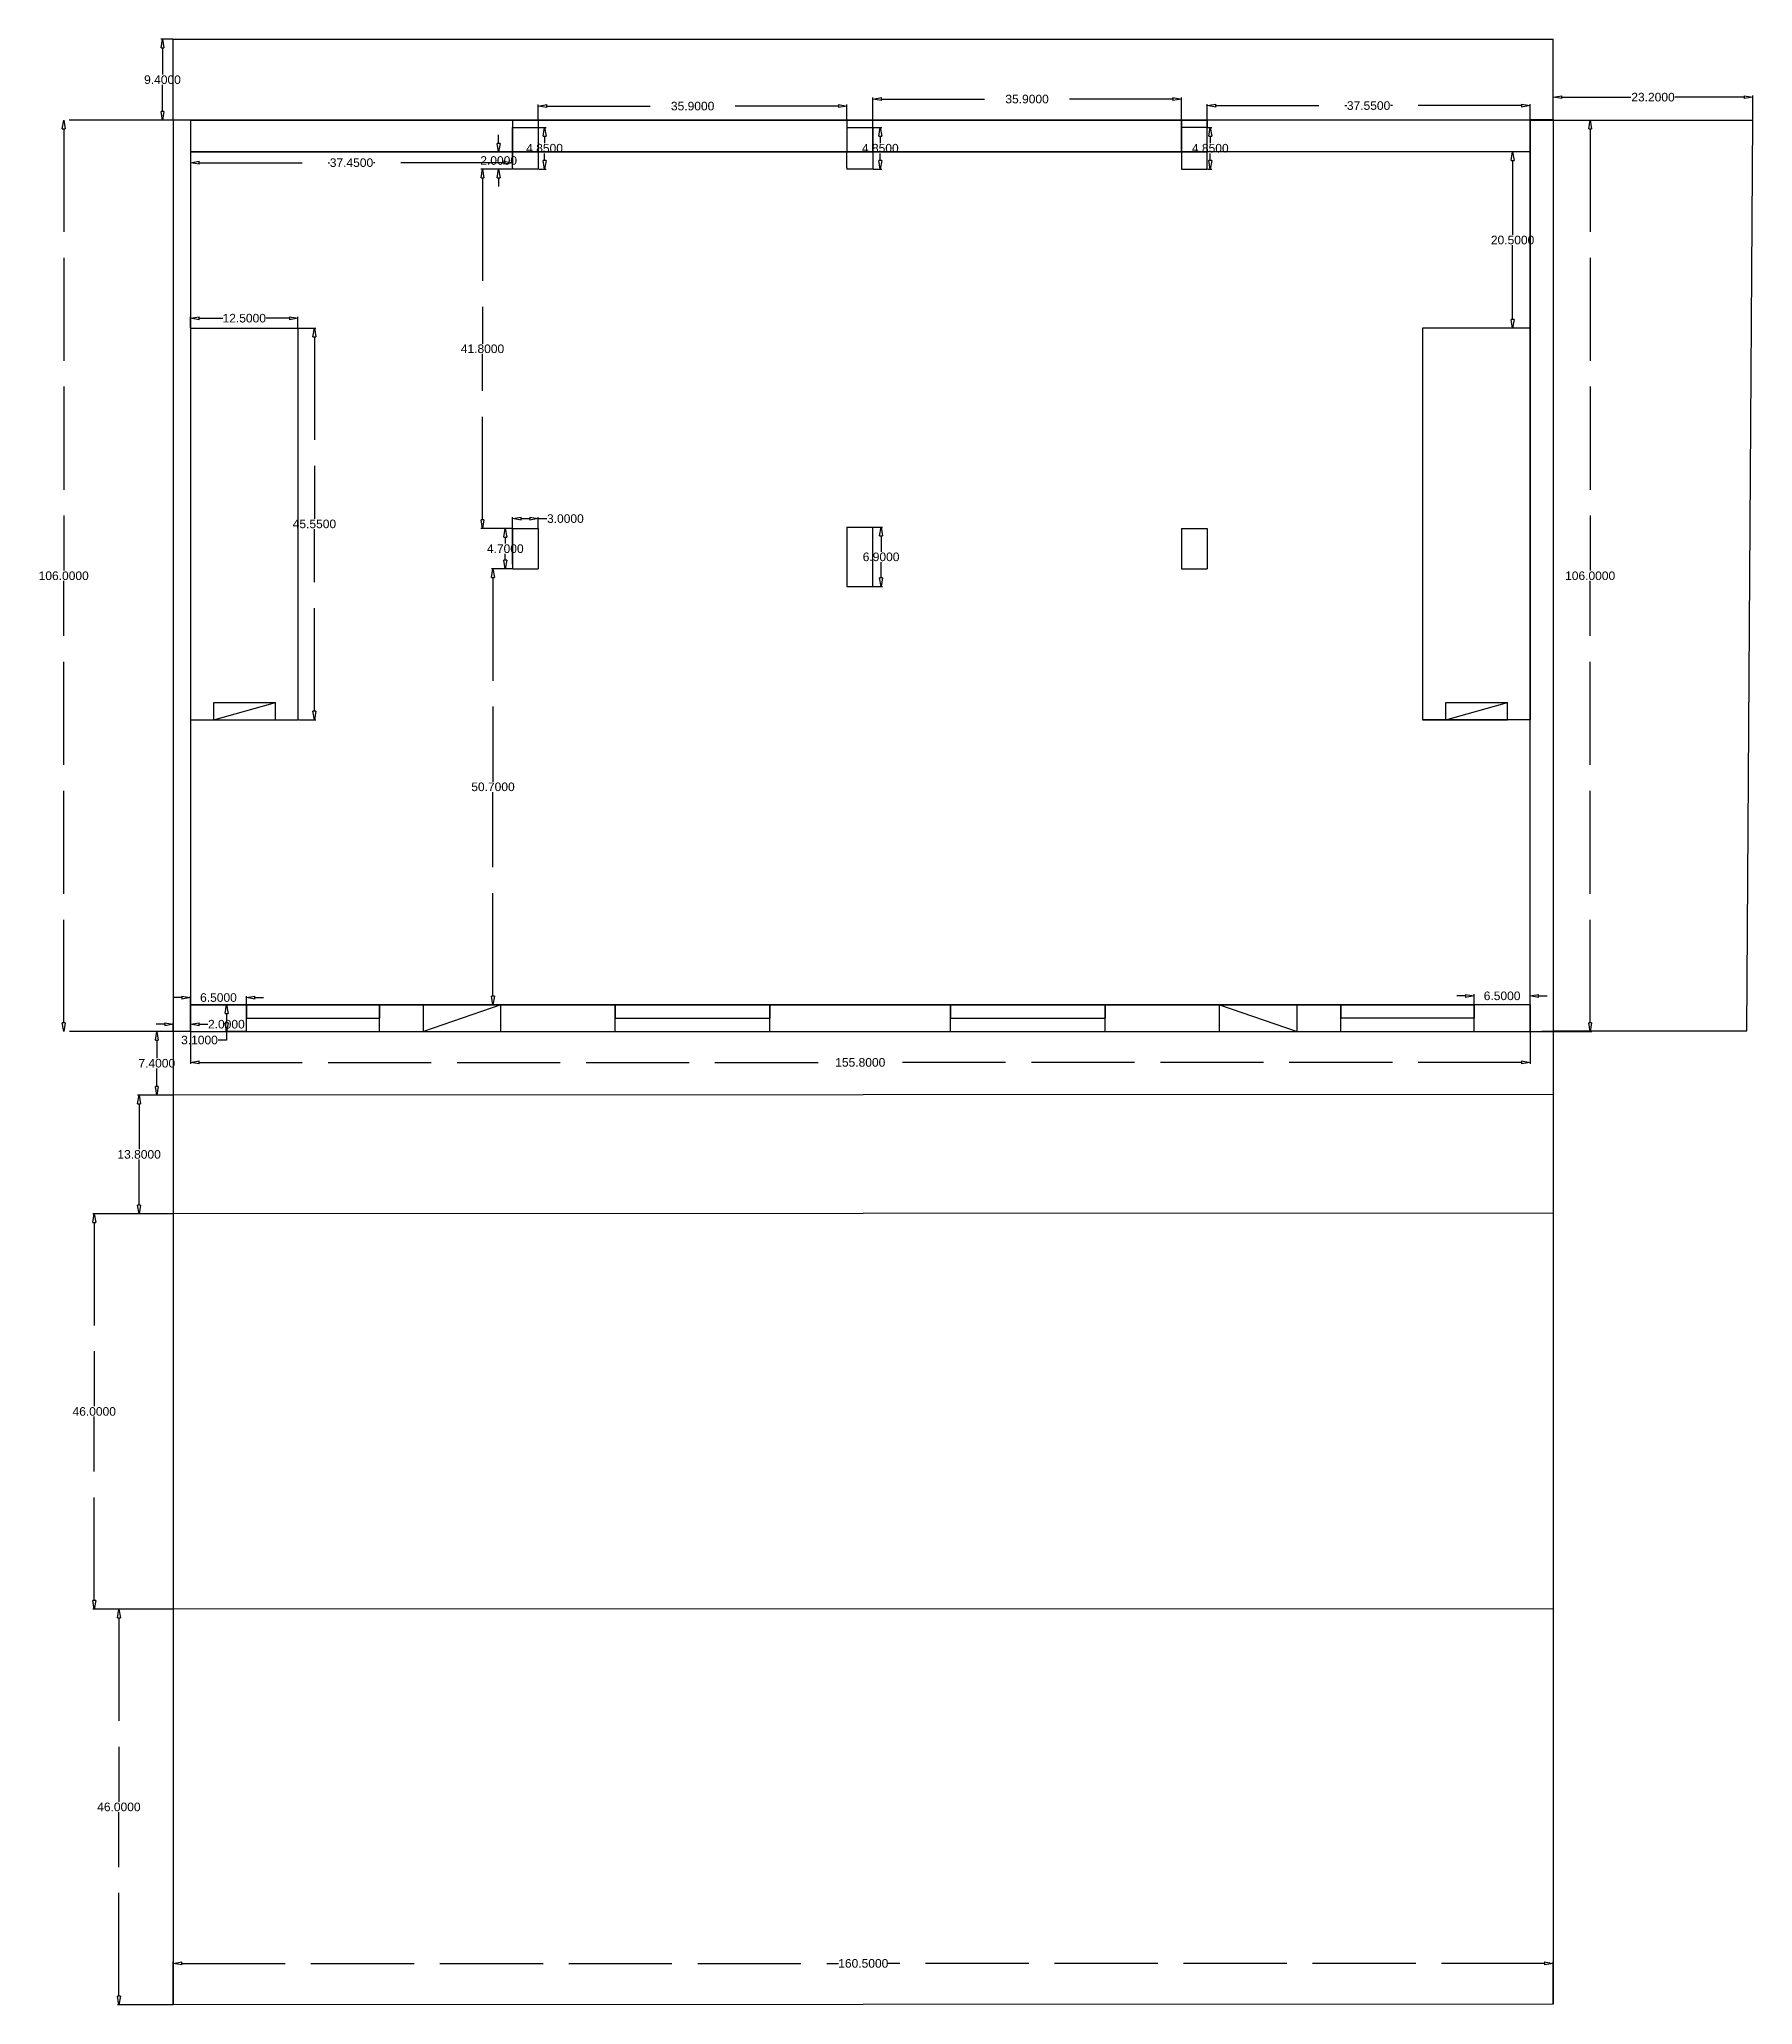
# Model space of a CAD drawing. Header units: inches. Extents: x -92 to 634, y 115 to 566.
# Drawn here: x 358.4 to 557.7, y 265.4 to 494 of the extents above; entities that cross this region are included whole.
import ezdxf

# ---------------------------------------------------------------- set-up
doc = ezdxf.new("R2010")
doc.units = ezdxf.units.IN
doc.header["$MEASUREMENT"] = 0
doc.linetypes.add('ACAD_ISO02W100', pattern=[15, 12, -3])
doc.linetypes.add('ACAD_ISO10W100', pattern=[18, 12, -3, 0, -3])
doc.styles.get("Standard").update_dxf_attribs({"font": 'Arial.ttf'})
doc.dimstyles.get("Standard").update_dxf_attribs({"dimtxt": 1, "dimasz": 1, "dimexe": 0.18, "dimexo": 0.0625, "dimgap": 0.09, "dimtad": 0, "dimtih": 1, "dimtoh": 1, "dimdec": 4, "dimzin": 0, "dimdsep": 46, "dimtxsty": 'Standard', "dimblk": 'CLOSEDBLANK', "dimblk1": 'CLOSEDBLANK', "dimblk2": 'CLOSEDBLANK', "dimcen": 0, "dimclrd": 4, "dimclre": 2, "dimadec": 0, "dimazin": 0, "dimtfac": 1, "dimtdec": 4, "dimtofl": 0, "dimtmove": 0, "dimatfit": 3, "dimldrblk": 'CLOSEDBLANK', "dimfxl": 1, "dimtolj": 1, "dimtzin": 0, "dimlwd": -3, "dimlwe": -3, "dimarcsym": 0})

msp = doc.modelspace()

# ---------------------------------------------------------------- blocks, each defined once
blk = doc.blocks.new('_ClosedBlank')
at = {"color": 0, "linetype": 'ByBlock', "lineweight": -2}
for p, q in [((-1, 0.17), (0, 0)), ((-1, 0.17), (-1, -0.17)), ((0, 0), (-1, -0.17))]:
    blk.add_line(p, q, dxfattribs=at)
blk = doc.blocks.new('*D141')
at = {"color": 2, "linetype": 'ACAD_ISO10W100', "lineweight": -3, "transparency": 16777216}
for p, q in [((375.98, 480.81), (375.98, 479.44)), ((413.43, 480.81), (413.43, 479.44))]:
    blk.add_line(p, q, dxfattribs=at)
at = {"color": 4, "linetype": 'ACAD_ISO02W100', "lineweight": -3, "transparency": 16777216}
for p, q in [((376.98, 479.62), (392.16, 479.62)), ((412.43, 479.62), (397.25, 479.62))]:
    blk.add_line(p, q, dxfattribs=at)
at = {"layer": 'Defpoints', "color": 0, "transparency": 16777216}
for p in [(375.98, 480.87), (413.43, 480.87), (413.43, 479.62)]:
    blk.add_point(p, dxfattribs=at)
at = {"color": 4, "lineweight": -3, "transparency": 16777216, "rotation": 180}
blk.add_blockref('_ClosedBlank', (375.98, 479.62), dxfattribs=at)
at = {"color": 4, "lineweight": -3, "transparency": 16777216}
blk.add_blockref('_ClosedBlank', (413.43, 479.62), dxfattribs=at)
at = {"color": 0, "transparency": 16777216, "insert": (394.7, 479.62), "char_height": 1, "attachment_point": 5}
blk.add_mtext('\\A1;37.4500', dxfattribs=at)
blk = doc.blocks.new('*D142')
at = {"color": 2, "linetype": 'ACAD_ISO10W100', "lineweight": -3, "transparency": 16777216}
for p, q in [((416.43, 484.63), (416.43, 486.38)), ((452.33, 484.63), (452.33, 486.38))]:
    blk.add_line(p, q, dxfattribs=at)
at = {"color": 4, "linetype": 'ACAD_ISO02W100', "lineweight": -3, "transparency": 16777216}
for p, q in [((417.43, 486.2), (431.83, 486.2)), ((451.33, 486.2), (436.92, 486.2))]:
    blk.add_line(p, q, dxfattribs=at)
at = {"layer": 'Defpoints', "color": 0, "transparency": 16777216}
for p in [(452.33, 486.2), (416.43, 484.57), (452.33, 484.57)]:
    blk.add_point(p, dxfattribs=at)
at = {"color": 4, "lineweight": -3, "transparency": 16777216, "rotation": 180}
blk.add_blockref('_ClosedBlank', (416.43, 486.2), dxfattribs=at)
at = {"color": 4, "lineweight": -3, "transparency": 16777216}
blk.add_blockref('_ClosedBlank', (452.33, 486.2), dxfattribs=at)
at = {"color": 0, "transparency": 16777216, "insert": (434.38, 486.2), "char_height": 1, "attachment_point": 5}
blk.add_mtext('\\A1;35.9000', dxfattribs=at)
blk = doc.blocks.new('*D143')
at = {"color": 2, "linetype": 'ACAD_ISO10W100', "lineweight": -3, "transparency": 16777216}
for p, q in [((455.33, 484.63), (455.33, 487.2)), ((491.23, 484.63), (491.23, 487.2))]:
    blk.add_line(p, q, dxfattribs=at)
at = {"color": 4, "linetype": 'ACAD_ISO02W100', "lineweight": -3, "transparency": 16777216}
for p, q in [((456.33, 487.02), (470.73, 487.02)), ((490.23, 487.02), (475.82, 487.02))]:
    blk.add_line(p, q, dxfattribs=at)
at = {"layer": 'Defpoints', "color": 0, "transparency": 16777216}
for p in [(491.23, 487.02), (455.33, 484.57), (491.23, 484.57)]:
    blk.add_point(p, dxfattribs=at)
at = {"color": 4, "lineweight": -3, "transparency": 16777216, "rotation": 180}
blk.add_blockref('_ClosedBlank', (455.33, 487.02), dxfattribs=at)
at = {"color": 4, "lineweight": -3, "transparency": 16777216}
blk.add_blockref('_ClosedBlank', (491.23, 487.02), dxfattribs=at)
at = {"color": 0, "transparency": 16777216, "insert": (473.28, 487.02), "char_height": 1, "attachment_point": 5}
blk.add_mtext('\\A1;35.9000', dxfattribs=at)
blk = doc.blocks.new('*D144')
at = {"color": 2, "linetype": 'ACAD_ISO10W100', "lineweight": -3, "transparency": 16777216}
for p, q in [((494.23, 484.63), (494.23, 486.44)), ((531.78, 484.63), (531.78, 486.44))]:
    blk.add_line(p, q, dxfattribs=at)
at = {"color": 4, "linetype": 'ACAD_ISO02W100', "lineweight": -3, "transparency": 16777216}
for p, q in [((495.23, 486.26), (510.46, 486.26)), ((530.78, 486.26), (515.55, 486.26))]:
    blk.add_line(p, q, dxfattribs=at)
at = {"layer": 'Defpoints', "color": 0, "transparency": 16777216}
for p in [(531.78, 486.26), (494.23, 484.57), (531.78, 484.57)]:
    blk.add_point(p, dxfattribs=at)
at = {"color": 4, "lineweight": -3, "transparency": 16777216, "rotation": 180}
blk.add_blockref('_ClosedBlank', (494.23, 486.26), dxfattribs=at)
at = {"color": 4, "lineweight": -3, "transparency": 16777216}
blk.add_blockref('_ClosedBlank', (531.78, 486.26), dxfattribs=at)
at = {"color": 0, "transparency": 16777216, "insert": (513, 486.26), "char_height": 1, "attachment_point": 5}
blk.add_mtext('\\A1;37.5500', dxfattribs=at)
blk = doc.blocks.new('*D145')
at = {"color": 4, "linetype": 'ACAD_ISO02W100', "lineweight": -3, "transparency": 16777216}
for p, q in [((411.82, 481.87), (411.82, 482.87)), ((411.82, 477.87), (411.82, 476.87))]:
    blk.add_line(p, q, dxfattribs=at)
at = {"color": 2, "linetype": 'ACAD_ISO10W100', "lineweight": -3, "transparency": 16777216}
for p, q in [((413.36, 480.87), (411.64, 480.87)), ((413.36, 478.87), (411.64, 478.87))]:
    blk.add_line(p, q, dxfattribs=at)
at = {"layer": 'Defpoints', "color": 0, "transparency": 16777216}
for p in [(411.82, 480.87), (413.43, 480.87), (413.43, 478.87)]:
    blk.add_point(p, dxfattribs=at)
at = {"color": 4, "lineweight": -3, "transparency": 16777216}
for p, rotation in [((411.82, 480.87), 270), ((411.82, 478.87), 90)]:
    blk.add_blockref('_ClosedBlank', p, dxfattribs=dict(at, rotation=rotation))
at = {"color": 0, "transparency": 16777216, "insert": (411.82, 479.87), "char_height": 1, "attachment_point": 5}
blk.add_mtext('\\A1;2.0000', dxfattribs=at)
blk = doc.blocks.new('*D146')
at = {"color": 2, "linetype": 'ACAD_ISO10W100', "lineweight": -3, "transparency": 16777216}
for p, q in [((413.36, 478.87), (409.76, 478.87)), ((413.36, 437.07), (409.76, 437.07))]:
    blk.add_line(p, q, dxfattribs=at)
at = {"color": 4, "linetype": 'ACAD_ISO02W100', "lineweight": -3, "transparency": 16777216}
for p, q in [((409.94, 477.87), (409.94, 458.57)), ((409.94, 438.07), (409.94, 457.37))]:
    blk.add_line(p, q, dxfattribs=at)
at = {"layer": 'Defpoints', "color": 0, "transparency": 16777216}
for p in [(413.43, 478.87), (409.94, 437.07), (413.43, 437.07)]:
    blk.add_point(p, dxfattribs=at)
at = {"color": 4, "lineweight": -3, "transparency": 16777216}
for p, rotation in [((409.94, 478.87), 90), ((409.94, 437.07), 270)]:
    blk.add_blockref('_ClosedBlank', p, dxfattribs=dict(at, rotation=rotation))
at = {"color": 0, "transparency": 16777216, "insert": (409.94, 457.97), "char_height": 1, "attachment_point": 5}
blk.add_mtext('\\A1;41.8000', dxfattribs=at)
blk = doc.blocks.new('*D147')
at = {"color": 2, "linetype": 'ACAD_ISO10W100', "lineweight": -3, "transparency": 16777216}
for p, q in [((413.36, 432.37), (410.98, 432.37)), ((413.36, 381.67), (410.98, 381.67))]:
    blk.add_line(p, q, dxfattribs=at)
at = {"color": 4, "linetype": 'ACAD_ISO02W100', "lineweight": -3, "transparency": 16777216}
for p, q in [((411.16, 431.37), (411.16, 407.62)), ((411.16, 382.67), (411.16, 406.42))]:
    blk.add_line(p, q, dxfattribs=at)
at = {"layer": 'Defpoints', "color": 0, "transparency": 16777216}
for p in [(413.43, 432.37), (411.16, 381.67), (413.43, 381.67)]:
    blk.add_point(p, dxfattribs=at)
at = {"color": 4, "lineweight": -3, "transparency": 16777216}
for p, rotation in [((411.16, 432.37), 90), ((411.16, 381.67), 270)]:
    blk.add_blockref('_ClosedBlank', p, dxfattribs=dict(at, rotation=rotation))
at = {"color": 0, "transparency": 16777216, "insert": (411.16, 407.02), "char_height": 1, "attachment_point": 5}
blk.add_mtext('\\A1;50.7000', dxfattribs=at)
blk = doc.blocks.new('*D148')
at = {"color": 2, "linetype": 'ACAD_ISO10W100', "lineweight": -3, "transparency": 16777216}
for p, q in [((416.49, 483.72), (417.34, 483.72)), ((416.49, 478.87), (417.34, 478.87))]:
    blk.add_line(p, q, dxfattribs=at)
at = {"color": 4, "linetype": 'ACAD_ISO02W100', "lineweight": -3, "transparency": 16777216}
for p, q in [((417.16, 482.72), (417.16, 481.89)), ((417.16, 479.87), (417.16, 480.7))]:
    blk.add_line(p, q, dxfattribs=at)
at = {"layer": 'Defpoints', "color": 0, "transparency": 16777216}
for p in [(416.43, 483.72), (416.43, 478.87), (417.16, 478.87)]:
    blk.add_point(p, dxfattribs=at)
at = {"color": 4, "lineweight": -3, "transparency": 16777216}
for p, rotation in [((417.16, 483.72), 90), ((417.16, 478.87), 270)]:
    blk.add_blockref('_ClosedBlank', p, dxfattribs=dict(at, rotation=rotation))
at = {"color": 0, "transparency": 16777216, "insert": (417.16, 481.3), "char_height": 1, "attachment_point": 5}
blk.add_mtext('\\A1;4.8500', dxfattribs=at)
blk = doc.blocks.new('*D149')
at = {"color": 2, "linetype": 'ACAD_ISO10W100', "lineweight": -3, "transparency": 16777216}
for p, q in [((413.43, 437.13), (413.43, 438.4)), ((416.43, 437.13), (416.43, 438.4))]:
    blk.add_line(p, q, dxfattribs=at)
at = {"color": 4, "linetype": 'ACAD_ISO02W100', "lineweight": -3, "transparency": 16777216}
for p, q in [((414.43, 438.22), (415.43, 438.22)), ((416.43, 438.22), (417.43, 438.22))]:
    blk.add_line(p, q, dxfattribs=at)
at = {"layer": 'Defpoints', "color": 0, "transparency": 16777216}
for p in [(413.43, 437.07), (416.43, 438.22), (416.43, 437.07)]:
    blk.add_point(p, dxfattribs=at)
at = {"color": 4, "lineweight": -3, "transparency": 16777216, "rotation": 180}
blk.add_blockref('_ClosedBlank', (413.43, 438.22), dxfattribs=at)
at = {"color": 4, "lineweight": -3, "transparency": 16777216}
blk.add_blockref('_ClosedBlank', (416.43, 438.22), dxfattribs=at)
at = {"color": 0, "transparency": 16777216, "insert": (419.58, 438.22), "char_height": 1, "attachment_point": 5}
blk.add_mtext('\\A1;3.0000', dxfattribs=at)
blk = doc.blocks.new('*D150')
at = {"color": 2, "linetype": 'ACAD_ISO10W100', "lineweight": -3, "transparency": 16777216}
for p, q in [((455.39, 437.22), (456.48, 437.22)), ((455.39, 430.32), (456.48, 430.32))]:
    blk.add_line(p, q, dxfattribs=at)
at = {"color": 4, "linetype": 'ACAD_ISO02W100', "lineweight": -3, "transparency": 16777216}
for p, q in [((456.3, 436.22), (456.3, 434.37)), ((456.3, 431.32), (456.3, 433.17))]:
    blk.add_line(p, q, dxfattribs=at)
at = {"layer": 'Defpoints', "color": 0, "transparency": 16777216}
for p in [(455.33, 437.22), (455.33, 430.32), (456.3, 430.32)]:
    blk.add_point(p, dxfattribs=at)
at = {"color": 4, "lineweight": -3, "transparency": 16777216}
for p, rotation in [((456.3, 437.22), 90), ((456.3, 430.32), 270)]:
    blk.add_blockref('_ClosedBlank', p, dxfattribs=dict(at, rotation=rotation))
at = {"color": 0, "transparency": 16777216, "insert": (456.3, 433.77), "char_height": 1, "attachment_point": 5}
blk.add_mtext('\\A1;6.9000', dxfattribs=at)
blk = doc.blocks.new('*D151')
at = {"color": 2, "linetype": 'ACAD_ISO10W100', "lineweight": -3, "transparency": 16777216}
for p, q in [((455.39, 483.72), (456.39, 483.72)), ((455.39, 478.87), (456.39, 478.87))]:
    blk.add_line(p, q, dxfattribs=at)
at = {"color": 4, "linetype": 'ACAD_ISO02W100', "lineweight": -3, "transparency": 16777216}
for p, q in [((456.21, 482.72), (456.21, 481.89)), ((456.21, 479.87), (456.21, 480.7))]:
    blk.add_line(p, q, dxfattribs=at)
at = {"layer": 'Defpoints', "color": 0, "transparency": 16777216}
for p in [(455.33, 483.72), (455.33, 478.87), (456.21, 478.87)]:
    blk.add_point(p, dxfattribs=at)
at = {"color": 4, "lineweight": -3, "transparency": 16777216}
for p, rotation in [((456.21, 483.72), 90), ((456.21, 478.87), 270)]:
    blk.add_blockref('_ClosedBlank', p, dxfattribs=dict(at, rotation=rotation))
at = {"color": 0, "transparency": 16777216, "insert": (456.21, 481.3), "char_height": 1, "attachment_point": 5}
blk.add_mtext('\\A1;4.8500', dxfattribs=at)
blk = doc.blocks.new('*D152')
at = {"color": 2, "linetype": 'ACAD_ISO10W100', "lineweight": -3, "transparency": 16777216}
for p, q in [((494.29, 483.72), (494.77, 483.72)), ((494.29, 478.87), (494.77, 478.87))]:
    blk.add_line(p, q, dxfattribs=at)
at = {"color": 4, "linetype": 'ACAD_ISO02W100', "lineweight": -3, "transparency": 16777216}
for p, q in [((494.59, 482.72), (494.59, 481.89)), ((494.59, 479.87), (494.59, 480.7))]:
    blk.add_line(p, q, dxfattribs=at)
at = {"layer": 'Defpoints', "color": 0, "transparency": 16777216}
for p in [(494.23, 483.72), (494.23, 478.87), (494.59, 478.87)]:
    blk.add_point(p, dxfattribs=at)
at = {"color": 4, "lineweight": -3, "transparency": 16777216}
for p, rotation in [((494.59, 483.72), 90), ((494.59, 478.87), 270)]:
    blk.add_blockref('_ClosedBlank', p, dxfattribs=dict(at, rotation=rotation))
at = {"color": 0, "transparency": 16777216, "insert": (494.59, 481.3), "char_height": 1, "attachment_point": 5}
blk.add_mtext('\\A1;4.8500', dxfattribs=at)
blk = doc.blocks.new('*D153')
at = {"color": 2, "linetype": 'ACAD_ISO10W100', "lineweight": -3, "transparency": 16777216}
for p, q in [((413.36, 437.07), (412.41, 437.07)), ((413.36, 432.37), (412.41, 432.37))]:
    blk.add_line(p, q, dxfattribs=at)
at = {"color": 4, "linetype": 'ACAD_ISO02W100', "lineweight": -3, "transparency": 16777216}
for p, q in [((412.59, 436.07), (412.59, 435.32)), ((412.59, 433.37), (412.59, 434.12))]:
    blk.add_line(p, q, dxfattribs=at)
at = {"layer": 'Defpoints', "color": 0, "transparency": 16777216}
for p in [(413.43, 437.07), (412.59, 432.37), (413.43, 432.37)]:
    blk.add_point(p, dxfattribs=at)
at = {"color": 4, "lineweight": -3, "transparency": 16777216}
for p, rotation in [((412.59, 437.07), 90), ((412.59, 432.37), 270)]:
    blk.add_blockref('_ClosedBlank', p, dxfattribs=dict(at, rotation=rotation))
at = {"color": 0, "transparency": 16777216, "insert": (412.59, 434.72), "char_height": 1, "attachment_point": 5}
blk.add_mtext('\\A1;4.7000', dxfattribs=at)
blk = doc.blocks.new('*D154')
at = {"color": 2, "linetype": 'ACAD_ISO10W100', "lineweight": -3, "transparency": 16777216}
for p, q in [((531.84, 484.57), (538.95, 484.57)), ((531.84, 378.57), (538.95, 378.57))]:
    blk.add_line(p, q, dxfattribs=at)
at = {"color": 4, "linetype": 'ACAD_ISO02W100', "lineweight": -3, "transparency": 16777216}
for p, q in [((538.77, 483.57), (538.77, 432.17)), ((538.77, 379.57), (538.77, 430.97))]:
    blk.add_line(p, q, dxfattribs=at)
at = {"layer": 'Defpoints', "color": 0, "transparency": 16777216}
for p in [(531.78, 484.57), (531.78, 378.57), (538.77, 378.57)]:
    blk.add_point(p, dxfattribs=at)
at = {"color": 4, "lineweight": -3, "transparency": 16777216}
for p, rotation in [((538.77, 484.57), 90), ((538.77, 378.57), 270)]:
    blk.add_blockref('_ClosedBlank', p, dxfattribs=dict(at, rotation=rotation))
at = {"color": 0, "transparency": 16777216, "insert": (538.77, 431.57), "char_height": 1, "attachment_point": 5}
blk.add_mtext('\\A1;106.0000', dxfattribs=at)
blk = doc.blocks.new('*D155')
at = {"color": 2, "linetype": 'ACAD_ISO10W100', "lineweight": -3, "transparency": 16777216}
for p, q in [((375.98, 460.43), (375.98, 461.71)), ((388.48, 460.43), (388.48, 461.71))]:
    blk.add_line(p, q, dxfattribs=at)
at = {"color": 4, "linetype": 'ACAD_ISO02W100', "lineweight": -3, "transparency": 16777216}
for p, q in [((376.98, 461.53), (379.72, 461.53)), ((387.48, 461.53), (384.73, 461.53))]:
    blk.add_line(p, q, dxfattribs=at)
at = {"layer": 'Defpoints', "color": 0, "transparency": 16777216}
for p in [(375.98, 460.37), (388.48, 461.53), (388.48, 460.37)]:
    blk.add_point(p, dxfattribs=at)
at = {"color": 4, "lineweight": -3, "transparency": 16777216, "rotation": 180}
blk.add_blockref('_ClosedBlank', (375.98, 461.53), dxfattribs=at)
at = {"color": 4, "lineweight": -3, "transparency": 16777216}
blk.add_blockref('_ClosedBlank', (388.48, 461.53), dxfattribs=at)
at = {"color": 0, "transparency": 16777216, "insert": (382.23, 461.53), "char_height": 1, "attachment_point": 5}
blk.add_mtext('\\A1;12.5000', dxfattribs=at)
blk = doc.blocks.new('*D156')
at = {"color": 2, "linetype": 'ACAD_ISO10W100', "lineweight": -3, "transparency": 16777216}
for p, q in [((388.54, 460.37), (390.57, 460.37)), ((388.54, 414.82), (390.57, 414.82))]:
    blk.add_line(p, q, dxfattribs=at)
at = {"color": 4, "linetype": 'ACAD_ISO02W100', "lineweight": -3, "transparency": 16777216}
for p, q in [((390.39, 459.37), (390.39, 438.19)), ((390.39, 415.82), (390.39, 437))]:
    blk.add_line(p, q, dxfattribs=at)
at = {"layer": 'Defpoints', "color": 0, "transparency": 16777216}
for p in [(388.48, 460.37), (390.39, 460.37), (388.48, 414.82)]:
    blk.add_point(p, dxfattribs=at)
at = {"color": 4, "lineweight": -3, "transparency": 16777216}
for p, rotation in [((390.39, 460.37), 90), ((390.39, 414.82), 270)]:
    blk.add_blockref('_ClosedBlank', p, dxfattribs=dict(at, rotation=rotation))
at = {"color": 0, "transparency": 16777216, "insert": (390.39, 437.6), "char_height": 1, "attachment_point": 5}
blk.add_mtext('\\A1;45.5500', dxfattribs=at)
blk = doc.blocks.new('*D157')
at = {"color": 2, "linetype": 'ACAD_ISO10W100', "lineweight": -3, "transparency": 16777216}
for p, q in [((382.41, 381.67), (380, 381.67)), ((382.41, 378.57), (380, 378.57))]:
    blk.add_line(p, q, dxfattribs=at)
at = {"color": 4, "linetype": 'ACAD_ISO02W100', "lineweight": -3, "transparency": 16777216}
for p, q in [((380.18, 380.67), (380.18, 379.57)), ((380.18, 377.57), (379.18, 377.57)), ((380.18, 378.57), (380.18, 377.57))]:
    blk.add_line(p, q, dxfattribs=at)
at = {"layer": 'Defpoints', "color": 0, "transparency": 16777216}
for p in [(382.48, 381.67), (380.18, 378.57), (382.48, 378.57)]:
    blk.add_point(p, dxfattribs=at)
at = {"color": 4, "lineweight": -3, "transparency": 16777216}
for p, rotation in [((380.18, 381.67), 90), ((380.18, 378.57), 270)]:
    blk.add_blockref('_ClosedBlank', p, dxfattribs=dict(at, rotation=rotation))
at = {"color": 0, "transparency": 16777216, "insert": (377.02, 377.57), "char_height": 1, "attachment_point": 5}
blk.add_mtext('\\A1;3.1000', dxfattribs=at)
blk = doc.blocks.new('*D158')
at = {"color": 4, "linetype": 'ACAD_ISO02W100', "lineweight": -3, "transparency": 16777216}
for p, q in [((374.98, 382.51), (373.98, 382.51)), ((383.48, 382.51), (384.48, 382.51))]:
    blk.add_line(p, q, dxfattribs=at)
at = {"color": 2, "linetype": 'ACAD_ISO10W100', "lineweight": -3, "transparency": 16777216}
for p, q in [((375.98, 381.73), (375.98, 382.69)), ((382.48, 381.73), (382.48, 382.69))]:
    blk.add_line(p, q, dxfattribs=at)
at = {"layer": 'Defpoints', "color": 0, "transparency": 16777216}
for p in [(382.48, 382.51), (375.98, 381.67), (382.48, 381.67)]:
    blk.add_point(p, dxfattribs=at)
at = {"color": 4, "lineweight": -3, "transparency": 16777216}
blk.add_blockref('_ClosedBlank', (375.98, 382.51), dxfattribs=at)
at = {"color": 4, "lineweight": -3, "transparency": 16777216, "rotation": 180}
blk.add_blockref('_ClosedBlank', (382.48, 382.51), dxfattribs=at)
at = {"color": 0, "transparency": 16777216, "insert": (379.23, 382.51), "char_height": 1, "attachment_point": 5}
blk.add_mtext('\\A1;6.5000', dxfattribs=at)
blk = doc.blocks.new('*D159')
at = {"color": 4, "linetype": 'ACAD_ISO02W100', "lineweight": -3, "transparency": 16777216}
for p, q in [((524.28, 382.71), (523.28, 382.71)), ((532.78, 382.71), (533.78, 382.71))]:
    blk.add_line(p, q, dxfattribs=at)
at = {"color": 2, "linetype": 'ACAD_ISO10W100', "lineweight": -3, "transparency": 16777216}
for p, q in [((525.28, 381.73), (525.28, 382.89)), ((531.78, 381.73), (531.78, 382.89))]:
    blk.add_line(p, q, dxfattribs=at)
at = {"layer": 'Defpoints', "color": 0, "transparency": 16777216}
for p in [(531.78, 382.71), (525.28, 381.67), (531.78, 381.67)]:
    blk.add_point(p, dxfattribs=at)
at = {"color": 4, "lineweight": -3, "transparency": 16777216}
blk.add_blockref('_ClosedBlank', (525.28, 382.71), dxfattribs=at)
at = {"color": 4, "lineweight": -3, "transparency": 16777216, "rotation": 180}
blk.add_blockref('_ClosedBlank', (531.78, 382.71), dxfattribs=at)
at = {"color": 0, "transparency": 16777216, "insert": (528.53, 382.71), "char_height": 1, "attachment_point": 5}
blk.add_mtext('\\A1;6.5000', dxfattribs=at)
blk = doc.blocks.new('*D160')
at = {"color": 2, "linetype": 'ACAD_ISO10W100', "lineweight": -3, "transparency": 16777216}
for p, q in [((534.48, 484.63), (534.48, 487.42)), ((557.68, 484.63), (557.68, 487.42))]:
    blk.add_line(p, q, dxfattribs=at)
at = {"color": 4, "linetype": 'ACAD_ISO02W100', "lineweight": -3, "transparency": 16777216}
for p, q in [((535.48, 487.24), (543.51, 487.24)), ((556.68, 487.24), (548.64, 487.24))]:
    blk.add_line(p, q, dxfattribs=at)
at = {"layer": 'Defpoints', "color": 0, "transparency": 16777216}
for p in [(557.68, 487.24), (534.48, 484.57), (557.68, 484.57)]:
    blk.add_point(p, dxfattribs=at)
at = {"color": 4, "lineweight": -3, "transparency": 16777216, "rotation": 180}
blk.add_blockref('_ClosedBlank', (534.48, 487.24), dxfattribs=at)
at = {"color": 4, "lineweight": -3, "transparency": 16777216}
blk.add_blockref('_ClosedBlank', (557.68, 487.24), dxfattribs=at)
at = {"color": 0, "transparency": 16777216, "insert": (546.08, 487.24), "char_height": 1, "attachment_point": 5}
blk.add_mtext('\\A1;23.2000', dxfattribs=at)
blk = doc.blocks.new('*D161')
at = {"color": 2, "linetype": 'ACAD_ISO10W100', "lineweight": -3, "transparency": 16777216}
for p, q in [((531.71, 480.87), (529.57, 480.87)), ((531.71, 460.37), (529.57, 460.37))]:
    blk.add_line(p, q, dxfattribs=at)
at = {"color": 4, "linetype": 'ACAD_ISO02W100', "lineweight": -3, "transparency": 16777216}
for p, q in [((529.75, 479.87), (529.75, 471.22)), ((529.75, 461.37), (529.75, 470.02))]:
    blk.add_line(p, q, dxfattribs=at)
at = {"layer": 'Defpoints', "color": 0, "transparency": 16777216}
for p in [(531.78, 480.87), (529.75, 460.37), (531.78, 460.37)]:
    blk.add_point(p, dxfattribs=at)
at = {"color": 4, "lineweight": -3, "transparency": 16777216}
for p, rotation in [((529.75, 480.87), 90), ((529.75, 460.37), 270)]:
    blk.add_blockref('_ClosedBlank', p, dxfattribs=dict(at, rotation=rotation))
at = {"color": 0, "transparency": 16777216, "insert": (529.75, 470.62), "char_height": 1, "attachment_point": 5}
blk.add_mtext('\\A1;20.5000', dxfattribs=at)
blk = doc.blocks.new('*D163')
at = {"color": 2, "linetype": 'ACAD_ISO10W100', "lineweight": -3, "transparency": 16777216}
for p, q in [((373.91, 493.97), (372.54, 493.97)), ((373.91, 484.57), (372.54, 484.57))]:
    blk.add_line(p, q, dxfattribs=at)
at = {"color": 4, "linetype": 'ACAD_ISO02W100', "lineweight": -3, "transparency": 16777216}
for p, q in [((372.72, 492.97), (372.72, 489.87)), ((372.72, 485.57), (372.72, 488.67))]:
    blk.add_line(p, q, dxfattribs=at)
at = {"layer": 'Defpoints', "color": 0, "transparency": 16777216}
for p in [(373.98, 493.97), (372.72, 484.57), (373.98, 484.57)]:
    blk.add_point(p, dxfattribs=at)
at = {"color": 4, "lineweight": -3, "transparency": 16777216}
for p, rotation in [((372.72, 493.97), 90), ((372.72, 484.57), 270)]:
    blk.add_blockref('_ClosedBlank', p, dxfattribs=dict(at, rotation=rotation))
at = {"color": 0, "transparency": 16777216, "insert": (372.72, 489.27), "char_height": 1, "attachment_point": 5}
blk.add_mtext('\\A1;9.4000', dxfattribs=at)
blk = doc.blocks.new('*D164')
at = {"color": 2, "linetype": 'ACAD_ISO10W100', "lineweight": -3, "transparency": 16777216}
for p, q in [((373.85, 484.57), (361.05, 484.57)), ((373.91, 378.57), (361.05, 378.57))]:
    blk.add_line(p, q, dxfattribs=at)
at = {"color": 4, "linetype": 'ACAD_ISO02W100', "lineweight": -3, "transparency": 16777216}
for p, q in [((361.23, 483.57), (361.23, 432.17)), ((361.23, 379.57), (361.23, 430.97))]:
    blk.add_line(p, q, dxfattribs=at)
at = {"layer": 'Defpoints', "color": 0, "transparency": 16777216}
for p in [(373.91, 484.57), (361.23, 378.57), (373.98, 378.57)]:
    blk.add_point(p, dxfattribs=at)
at = {"color": 4, "lineweight": -3, "transparency": 16777216}
for p, rotation in [((361.23, 484.57), 90), ((361.23, 378.57), 270)]:
    blk.add_blockref('_ClosedBlank', p, dxfattribs=dict(at, rotation=rotation))
at = {"color": 0, "transparency": 16777216, "insert": (361.23, 431.57), "char_height": 1, "attachment_point": 5}
blk.add_mtext('\\A1;106.0000', dxfattribs=at)
blk = doc.blocks.new('*D165')
at = {"color": 2, "linetype": 'ACAD_ISO10W100', "lineweight": -3, "transparency": 16777216}
for p, q in [((375.98, 381.61), (375.98, 374.79)), ((531.78, 381.67), (531.78, 374.79))]:
    blk.add_line(p, q, dxfattribs=at)
at = {"color": 4, "linetype": 'ACAD_ISO02W100', "lineweight": -3, "transparency": 16777216}
for p, q in [((376.98, 374.97), (450.98, 374.97)), ((530.78, 374.97), (456.77, 374.97))]:
    blk.add_line(p, q, dxfattribs=at)
at = {"layer": 'Defpoints', "color": 0, "transparency": 16777216}
for p in [(375.98, 381.67), (531.78, 381.73), (531.78, 374.97)]:
    blk.add_point(p, dxfattribs=at)
at = {"color": 4, "lineweight": -3, "transparency": 16777216, "rotation": 180}
blk.add_blockref('_ClosedBlank', (375.98, 374.97), dxfattribs=at)
at = {"color": 4, "lineweight": -3, "transparency": 16777216}
blk.add_blockref('_ClosedBlank', (531.78, 374.97), dxfattribs=at)
at = {"color": 0, "transparency": 16777216, "insert": (453.88, 374.97), "char_height": 1, "attachment_point": 5}
blk.add_mtext('\\A1;155.8000', dxfattribs=at)
blk = doc.blocks.new('*D166')
at = {"color": 2, "linetype": 'ACAD_ISO10W100', "lineweight": -3, "transparency": 16777216}
for p, q in [((373.91, 378.57), (371.88, 378.57)), ((373.91, 371.17), (371.88, 371.17))]:
    blk.add_line(p, q, dxfattribs=at)
at = {"color": 4, "linetype": 'ACAD_ISO02W100', "lineweight": -3, "transparency": 16777216}
for p, q in [((372.06, 377.57), (372.06, 375.47)), ((372.06, 372.17), (372.06, 374.27))]:
    blk.add_line(p, q, dxfattribs=at)
at = {"layer": 'Defpoints', "color": 0, "transparency": 16777216}
for p in [(373.98, 378.57), (372.06, 371.17), (373.98, 371.17)]:
    blk.add_point(p, dxfattribs=at)
at = {"color": 4, "lineweight": -3, "transparency": 16777216}
for p, rotation in [((372.06, 378.57), 90), ((372.06, 371.17), 270)]:
    blk.add_blockref('_ClosedBlank', p, dxfattribs=dict(at, rotation=rotation))
at = {"color": 0, "transparency": 16777216, "insert": (372.06, 374.87), "char_height": 1, "attachment_point": 5}
blk.add_mtext('\\A1;7.4000', dxfattribs=at)
blk = doc.blocks.new('*D167')
at = {"color": 2, "linetype": 'ACAD_ISO10W100', "lineweight": -3, "transparency": 16777216}
for p, q in [((373.98, 378.63), (373.98, 379.59)), ((375.98, 378.63), (375.98, 379.59))]:
    blk.add_line(p, q, dxfattribs=at)
at = {"color": 4, "linetype": 'ACAD_ISO02W100', "lineweight": -3, "transparency": 16777216}
for p, q in [((372.98, 379.41), (371.98, 379.41)), ((376.98, 379.41), (377.98, 379.41))]:
    blk.add_line(p, q, dxfattribs=at)
at = {"layer": 'Defpoints', "color": 0, "transparency": 16777216}
for p in [(373.98, 378.57), (375.98, 379.41), (375.98, 378.57)]:
    blk.add_point(p, dxfattribs=at)
at = {"color": 4, "lineweight": -3, "transparency": 16777216}
blk.add_blockref('_ClosedBlank', (373.98, 379.41), dxfattribs=at)
at = {"color": 4, "lineweight": -3, "transparency": 16777216, "rotation": 180}
blk.add_blockref('_ClosedBlank', (375.98, 379.41), dxfattribs=at)
at = {"color": 0, "transparency": 16777216, "insert": (380.15, 379.41), "char_height": 1, "attachment_point": 5}
blk.add_mtext('\\A1;2.0000', dxfattribs=at)
blk = doc.blocks.new('*D168')
at = {"color": 2, "linetype": 'ACAD_ISO10W100', "lineweight": -3, "transparency": 16777216}
for p, q in [((373.91, 371.17), (369.82, 371.17)), ((373.91, 357.37), (369.82, 357.37))]:
    blk.add_line(p, q, dxfattribs=at)
at = {"color": 4, "linetype": 'ACAD_ISO02W100', "lineweight": -3, "transparency": 16777216}
for p, q in [((370, 370.17), (370, 364.87)), ((370, 358.37), (370, 363.67))]:
    blk.add_line(p, q, dxfattribs=at)
at = {"layer": 'Defpoints', "color": 0, "transparency": 16777216}
for p in [(373.98, 371.17), (370, 357.37), (373.98, 357.37)]:
    blk.add_point(p, dxfattribs=at)
at = {"color": 4, "lineweight": -3, "transparency": 16777216}
for p, rotation in [((370, 371.17), 90), ((370, 357.37), 270)]:
    blk.add_blockref('_ClosedBlank', p, dxfattribs=dict(at, rotation=rotation))
at = {"color": 0, "transparency": 16777216, "insert": (370, 364.27), "char_height": 1, "attachment_point": 5}
blk.add_mtext('\\A1;13.8000', dxfattribs=at)
blk = doc.blocks.new('*D169')
at = {"color": 2, "linetype": 'ACAD_ISO10W100', "lineweight": -3, "transparency": 16777216}
for p, q in [((373.85, 357.37), (364.6, 357.37)), ((373.91, 311.37), (364.6, 311.37))]:
    blk.add_line(p, q, dxfattribs=at)
at = {"color": 4, "linetype": 'ACAD_ISO02W100', "lineweight": -3, "transparency": 16777216}
for p, q in [((364.78, 356.37), (364.78, 334.97)), ((364.78, 312.37), (364.78, 333.77))]:
    blk.add_line(p, q, dxfattribs=at)
at = {"layer": 'Defpoints', "color": 0, "transparency": 16777216}
for p in [(373.91, 357.37), (364.78, 311.37), (373.98, 311.37)]:
    blk.add_point(p, dxfattribs=at)
at = {"color": 4, "lineweight": -3, "transparency": 16777216}
for p, rotation in [((364.78, 357.37), 90), ((364.78, 311.37), 270)]:
    blk.add_blockref('_ClosedBlank', p, dxfattribs=dict(at, rotation=rotation))
at = {"color": 0, "transparency": 16777216, "insert": (364.78, 334.37), "char_height": 1, "attachment_point": 5}
blk.add_mtext('\\A1;46.0000', dxfattribs=at)
blk = doc.blocks.new('*D170')
at = {"color": 2, "linetype": 'ACAD_ISO10W100', "lineweight": -3, "transparency": 16777216}
for p, q in [((373.91, 311.37), (367.47, 311.37)), ((373.91, 265.37), (367.47, 265.37))]:
    blk.add_line(p, q, dxfattribs=at)
at = {"color": 4, "linetype": 'ACAD_ISO02W100', "lineweight": -3, "transparency": 16777216}
for p, q in [((367.65, 310.37), (367.65, 288.97)), ((367.65, 266.37), (367.65, 287.77))]:
    blk.add_line(p, q, dxfattribs=at)
at = {"layer": 'Defpoints', "color": 0, "transparency": 16777216}
for p in [(373.98, 311.37), (367.65, 265.37), (373.98, 265.37)]:
    blk.add_point(p, dxfattribs=at)
at = {"color": 4, "lineweight": -3, "transparency": 16777216}
for p, rotation in [((367.65, 311.37), 90), ((367.65, 265.37), 270)]:
    blk.add_blockref('_ClosedBlank', p, dxfattribs=dict(at, rotation=rotation))
at = {"color": 0, "transparency": 16777216, "insert": (367.65, 288.37), "char_height": 1, "attachment_point": 5}
blk.add_mtext('\\A1;46.0000', dxfattribs=at)
blk = doc.blocks.new('*D172')
at = {"color": 2, "linetype": 'ACAD_ISO10W100', "lineweight": -3, "transparency": 16777216}
for p, q in [((373.98, 265.43), (373.98, 270.35)), ((534.48, 265.5), (534.48, 270.35))]:
    blk.add_line(p, q, dxfattribs=at)
at = {"color": 4, "linetype": 'ACAD_ISO02W100', "lineweight": -3, "transparency": 16777216}
for p, q in [((374.98, 270.17), (451.33, 270.17)), ((533.48, 270.17), (457.12, 270.17))]:
    blk.add_line(p, q, dxfattribs=at)
at = {"layer": 'Defpoints', "color": 0, "transparency": 16777216}
for p in [(534.48, 270.17), (373.98, 265.37), (534.48, 265.43)]:
    blk.add_point(p, dxfattribs=at)
at = {"color": 4, "lineweight": -3, "transparency": 16777216, "rotation": 180}
blk.add_blockref('_ClosedBlank', (373.98, 270.17), dxfattribs=at)
at = {"color": 4, "lineweight": -3, "transparency": 16777216}
blk.add_blockref('_ClosedBlank', (534.48, 270.17), dxfattribs=at)
at = {"color": 0, "transparency": 16777216, "insert": (454.23, 270.17), "char_height": 1, "attachment_point": 5}
blk.add_mtext('\\A1;160.5000', dxfattribs=at)
blk = doc.blocks.new('*D173')
at = {"color": 2, "linetype": 'ACAD_ISO10W100', "lineweight": -3, "transparency": 16777216}
for p, q in [((534.54, 565.97), (571.08, 565.97)), ((534.54, 171.43), (571.08, 171.43))]:
    blk.add_line(p, q, dxfattribs=at)
at = {"color": 4, "linetype": 'ACAD_ISO02W100', "lineweight": -3, "transparency": 16777216}
for p, q in [((570.9, 564.97), (570.9, 369.3)), ((570.9, 172.43), (570.9, 368.11))]:
    blk.add_line(p, q, dxfattribs=at)
at = {"layer": 'Defpoints', "color": 0, "transparency": 16777216}
for p in [(534.48, 565.97), (534.48, 171.43), (570.9, 171.43)]:
    blk.add_point(p, dxfattribs=at)
at = {"color": 4, "lineweight": -3, "transparency": 16777216}
for p, rotation in [((570.9, 565.97), 90), ((570.9, 171.43), 270)]:
    blk.add_blockref('_ClosedBlank', p, dxfattribs=dict(at, rotation=rotation))
at = {"color": 0, "transparency": 16777216, "insert": (570.9, 368.7), "char_height": 1, "attachment_point": 5}
blk.add_mtext('\\A1;394.5375', dxfattribs=at)

# ---------------------------------------------------------------- dimensions: what is measured, and where the dimension line sits
for base, p1, p2, picture, middle in [((570.8967, 171.43409), (534.47569, 565.97159), (534.47569, 171.43409), '*D173', (570.8967, 368.70284)), ((372.72308, 484.57159), (373.97569, 493.97159), (373.97569, 484.57159), '*D163', (372.72308, 489.27159)), ((361.23306, 378.57159), (373.91319, 484.57159), (373.97569, 378.57159), '*D164', (361.23306, 431.57159)), ((411.82034, 480.87159), (413.42569, 478.87159), (413.42569, 480.87159), '*D145', (411.82034, 479.87159)), ((417.15776, 478.87159), (416.42569, 483.72159), (416.42569, 478.87159), '*D148', (417.15776, 481.29659)), ((456.21364, 478.87159), (455.32569, 483.72159), (455.32569, 478.87159), '*D151', (456.21364, 481.29659)), ((494.58896, 478.87159), (494.22569, 483.72159), (494.22569, 478.87159), '*D152', (494.58896, 481.29659)), ((538.77132, 378.57159), (531.77569, 484.57159), (531.77569, 378.57159), '*D154', (538.77132, 431.57159)), ((529.74621, 460.37159), (531.77569, 480.87159), (531.77569, 460.37159), '*D161', (529.74621, 470.62159)), ((409.939, 437.07159), (413.42569, 478.87159), (413.42569, 437.07159), '*D146', (409.939, 457.97159)), ((390.39147, 460.37159), (388.47569, 414.82159), (388.47569, 460.37159), '*D156', (390.39147, 437.59659)), ((412.59058, 432.37159), (413.42569, 437.07159), (413.42569, 432.37159), '*D153', (412.59058, 434.72159)), ((456.29934, 430.32159), (455.32569, 437.22159), (455.32569, 430.32159), '*D150', (456.29934, 433.77159)), ((411.15794, 381.67159), (413.42569, 432.37159), (413.42569, 381.67159), '*D147', (411.15794, 407.02159)), ((372.05937, 371.17159), (373.97569, 378.57159), (373.97569, 371.17159), '*D166', (372.05937, 374.87159)), ((370.00451, 357.37159), (373.97569, 371.17159), (373.97569, 357.37159), '*D168', (370.00451, 364.27159)), ((364.77832, 311.37159), (373.91319, 357.37159), (373.97569, 311.37159), '*D169', (364.77832, 334.37159)), ((367.64727, 265.37159), (373.97569, 311.37159), (373.97569, 265.37159), '*D170', (367.64727, 288.37159))]:
    dim = msp.add_linear_dim(base=base, p1=p1, p2=p2, angle=90, dimstyle='Standard')
    dim.commit()
    dim.dimension.update_dxf_attribs({"geometry": picture, "text_midpoint": middle})
for base, p1, p2, picture, middle in [((491.22569, 487.01666), (455.32569, 484.57159), (491.22569, 484.57159), '*D143', (473.27569, 487.01666)), ((557.67569, 487.23541), (534.47569, 484.57159), (557.67569, 484.57159), '*D160', (546.07569, 487.23541)), ((452.32569, 486.20154), (416.42569, 484.57159), (452.32569, 484.57159), '*D142', (434.37569, 486.20154)), ((531.77569, 486.25857), (494.22569, 484.57159), (531.77569, 484.57159), '*D144', (513.00069, 486.25857)), ((413.42569, 479.62265), (375.97569, 480.87159), (413.42569, 480.87159), '*D141', (394.70069, 479.62265)), ((388.47569, 461.53064), (375.97569, 460.37159), (388.47569, 460.37159), '*D155', (382.22569, 461.53064)), ((416.42569, 438.21549), (413.42569, 437.07159), (416.42569, 437.07159), '*D149', (419.58254, 438.21549)), ((382.47569, 382.51423), (375.97569, 381.67159), (382.47569, 381.67159), '*D158', (379.22569, 382.51423)), ((531.77569, 382.71331), (525.27569, 381.67159), (531.77569, 381.67159), '*D159', (528.52569, 382.71331)), ((375.97569, 379.4057), (373.97569, 378.57159), (375.97569, 378.57159), '*D167', (380.153, 379.4057)), ((531.77569, 374.96883), (375.97569, 381.67159), (531.77569, 381.73409), '*D165', (453.87569, 374.96883)), ((534.47569, 270.17042), (373.97569, 265.37159), (534.47569, 265.43409), '*D172', (454.22569, 270.17042))]:
    dim = msp.add_linear_dim(base=base, p1=p1, p2=p2, dimstyle='Standard')
    dim.commit()
    dim.dimension.update_dxf_attribs({"geometry": picture, "text_midpoint": middle})
dim = msp.add_linear_dim(base=(380.1816, 378.57159), p1=(382.47569, 381.67159), p2=(382.47569, 378.57159), angle=90, dimstyle='Standard')
dim.commit()
dim.dimension.update_dxf_attribs({"geometry": '*D157', "text_midpoint": (377.02475, 377.57159), "dimtype": 160})

# ---------------------------------------------------------------- linework, layer by layer
for p, q in [((373.97569, 484.57159), (373.97569, 493.97159)), ((373.97569, 493.97159), (534.47569, 493.97159)), ((534.47569, 484.57159), (534.47569, 493.97159)), ((531.77569, 484.63409), (534.47569, 484.63409)), ((534.47569, 484.63409), (534.47569, 378.63409)), ((375.97569, 484.57159), (373.97569, 484.57159)), ((373.97569, 484.57159), (373.97569, 378.57159)), ((531.77569, 484.57159), (375.97569, 484.57159)), ((375.97569, 484.57159), (375.97569, 378.57159)), ((375.97569, 484.57159), (375.97569, 480.87159)), ((375.97569, 484.57159), (413.42569, 484.57159)), ((413.42569, 484.57159), (413.42569, 480.87159)), ((413.42569, 484.57159), (413.42569, 483.72159)), ((413.42569, 484.57159), (452.32569, 484.57159)), ((413.42569, 484.57159), (416.42569, 484.57159)), ((413.42569, 483.72159), (416.42569, 483.72159)), ((413.42569, 479.02159), (413.42569, 483.72159)), ((416.42569, 484.57159), (416.42569, 483.72159)), ((416.42569, 483.72159), (416.42569, 479.02159)), ((452.32569, 484.57159), (452.32569, 480.87159)), ((452.32569, 484.57159), (455.32569, 484.57159)), ((452.32569, 484.57159), (452.32569, 483.72159)), ((452.32569, 483.72159), (455.32569, 483.72159)), ((455.32569, 480.87159), (455.32569, 484.57159)), ((455.32569, 484.57159), (491.22569, 484.57159)), ((455.32569, 483.72159), (455.32569, 479.02159)), ((491.22569, 480.87159), (491.22569, 484.57159)), ((491.22569, 484.57159), (494.22569, 484.57159)), ((491.22569, 484.57159), (491.22569, 483.72159)), ((494.22569, 483.72159), (491.22569, 483.72159)), ((491.22569, 483.72159), (491.22569, 479.02159)), ((494.22569, 480.87159), (494.22569, 484.57159)), ((494.22569, 484.57159), (494.22569, 483.72159)), ((494.22569, 479.02159), (494.22569, 484.57159)), ((531.77569, 378.57159), (531.77569, 484.57159)), ((531.77569, 484.57159), (531.77569, 480.87159)), ((534.47569, 484.57159), (557.67569, 484.57159)), ((556.97569, 378.63409), (557.67569, 484.57159)), ((531.77569, 480.87159), (375.97569, 480.87159)), ((375.97569, 480.87159), (375.97569, 460.37159)), ((375.97569, 480.87159), (413.42569, 480.87159)), ((375.97569, 480.87159), (413.42569, 480.87159)), ((413.42569, 480.87159), (411.82034, 480.87159)), ((413.42569, 480.87159), (416.42569, 480.87159)), ((413.42569, 479.02159), (413.42569, 480.87159)), ((413.42569, 479.02159), (413.42569, 480.80909)), ((416.42569, 480.87159), (452.32569, 480.87159)), ((452.32569, 480.87159), (455.32569, 480.87159)), ((452.32569, 479.02159), (452.32569, 480.87159)), ((455.32569, 480.87159), (491.22569, 480.87159)), ((491.22569, 480.87159), (494.22569, 480.87159)), ((531.77569, 480.87159), (531.77569, 460.37159)), ((413.42569, 479.02159), (413.42569, 478.87159)), ((416.42569, 478.87159), (413.42569, 478.87159)), ((416.42569, 479.02159), (416.42569, 478.87159)), ((452.32569, 479.02159), (452.32569, 478.87159)), ((455.32569, 478.87159), (452.32569, 478.87159)), ((455.32569, 479.02159), (455.32569, 478.87159)), ((491.22569, 479.02159), (491.22569, 478.87159)), ((491.22569, 478.87159), (494.22569, 478.87159)), ((494.22569, 478.87159), (494.22569, 479.02159)), ((375.97569, 460.37159), (388.47569, 460.37159)), ((375.97569, 460.37159), (375.97569, 414.82159)), ((388.47569, 460.37159), (388.47569, 414.82159)), ((531.77569, 460.37159), (519.27569, 460.37159)), ((519.27569, 460.37159), (519.27569, 414.82159)), ((531.77569, 460.37159), (531.77569, 414.82159)), ((413.42569, 432.94265), (413.42569, 437.64265)), ((413.42569, 437.07159), (416.42569, 437.07159)), ((413.42569, 437.07159), (413.42569, 432.37159)), ((416.42569, 437.07159), (416.42569, 432.37159)), ((452.32569, 437.22159), (455.32569, 437.22159)), ((452.32569, 437.22159), (452.32569, 430.32159)), ((455.32569, 430.32159), (455.32569, 437.22159)), ((491.22569, 437.07159), (494.22569, 437.07159)), ((491.22569, 437.07159), (491.22569, 432.37159)), ((494.22569, 437.07159), (494.22569, 432.37159)), ((413.42569, 432.37159), (416.42569, 432.37159)), ((491.22569, 432.37159), (494.22569, 432.37159)), ((452.32569, 430.32159), (455.32569, 430.32159)), ((378.67569, 414.82159), (378.67569, 416.82159)), ((378.67569, 416.82159), (385.87569, 416.82159)), ((378.67569, 414.82159), (385.87569, 416.82159)), ((385.87569, 414.82159), (385.87569, 416.82159)), ((521.97569, 414.82159), (521.97569, 416.82159)), ((521.97569, 416.82159), (529.17569, 416.82159)), ((521.97569, 414.82159), (529.17569, 416.82159)), ((529.17569, 414.82159), (529.17569, 416.82159)), ((375.97569, 414.82159), (388.47569, 414.82159)), ((375.97569, 414.82159), (378.67569, 414.82159)), ((378.67569, 414.82159), (385.87569, 414.82159)), ((531.77569, 414.82159), (519.27569, 414.82159)), ((519.27569, 414.82159), (521.97569, 414.82159)), ((521.97569, 414.82159), (529.17569, 414.82159)), ((375.97569, 378.57159), (375.97569, 381.67159)), ((531.77569, 381.67159), (375.97569, 381.67159)), ((375.97569, 381.67159), (413.42569, 381.67159)), ((375.97569, 381.67159), (382.47569, 381.67159)), ((382.47569, 378.57159), (382.47569, 381.67159)), ((382.47569, 381.67159), (397.97569, 381.67159)), ((382.47569, 381.67159), (384.02569, 381.67159)), ((382.47569, 381.67159), (382.47569, 380.12159)), ((382.47569, 380.12159), (397.97569, 380.12159)), ((397.97569, 378.57159), (397.97569, 381.67159)), ((397.97569, 381.67159), (397.97569, 380.12159)), ((397.97569, 381.67159), (403.07569, 381.67159)), ((403.07569, 378.57159), (403.07569, 381.67159)), ((403.07569, 381.67159), (412.07569, 381.67159)), ((412.07569, 381.67159), (403.07569, 378.57159)), ((412.07569, 378.57159), (412.07569, 381.67159)), ((412.07569, 381.67159), (425.37569, 381.67159)), ((413.36319, 381.67159), (449.26319, 381.67159)), ((413.36319, 381.67159), (452.26319, 381.67159)), ((425.37569, 378.57159), (425.37569, 381.67159)), ((425.37569, 381.67159), (443.37569, 381.67159)), ((425.37569, 381.67159), (425.37569, 380.12159)), ((425.37569, 380.12159), (443.37569, 380.12159)), ((443.37569, 378.57159), (443.37569, 381.67159)), ((443.37569, 381.67159), (443.37569, 380.12159)), ((443.37569, 381.67159), (464.37569, 381.67159)), ((452.26319, 381.67159), (491.16319, 381.67159)), ((464.37569, 378.57159), (464.37569, 381.67159)), ((464.37569, 381.67159), (482.37569, 381.67159)), ((464.37569, 381.67159), (464.37569, 380.12159)), ((464.37569, 380.12159), (482.37569, 380.12159)), ((482.37569, 378.57159), (482.37569, 381.67159)), ((482.37569, 381.67159), (482.37569, 380.12159)), ((482.37569, 381.67159), (495.37569, 381.67159)), ((482.37569, 381.67159), (495.67569, 381.67159)), ((495.67569, 378.57159), (495.67569, 381.67159)), ((495.67569, 381.67159), (504.67569, 381.67159)), ((495.67569, 381.67159), (504.67569, 378.57159)), ((504.67569, 378.57159), (504.67569, 381.67159)), ((504.67569, 381.67159), (509.77569, 381.67159)), ((509.77569, 378.57159), (509.77569, 381.67159)), ((509.77569, 381.67159), (525.27569, 381.67159)), ((509.77569, 381.67159), (509.77569, 380.12159)), ((525.27569, 380.12159), (509.77569, 380.12159)), ((525.27569, 378.57159), (525.27569, 381.67159)), ((525.27569, 381.67159), (525.27569, 380.12159)), ((531.77569, 378.57159), (531.77569, 381.67159)), ((375.97569, 378.57159), (373.97569, 378.57159)), ((373.97569, 378.57159), (373.97569, 371.17159)), ((375.97569, 378.57159), (531.77569, 378.57159)), ((375.97569, 378.57159), (382.47569, 378.57159)), ((382.47569, 378.57159), (397.97569, 378.57159)), ((397.97569, 378.57159), (403.07569, 378.57159)), ((403.07569, 378.57159), (412.07569, 378.57159)), ((412.07569, 378.57159), (425.37569, 378.57159)), ((425.37569, 378.57159), (443.37569, 378.57159)), ((443.37569, 378.57159), (444.92569, 378.57159)), ((443.37569, 378.57159), (464.37569, 378.57159)), ((464.37569, 378.57159), (482.37569, 378.57159)), ((482.37569, 378.57159), (495.37569, 378.57159)), ((482.37569, 378.57159), (495.67569, 378.57159)), ((495.67569, 378.57159), (504.67569, 378.57159)), ((504.67569, 378.57159), (509.77569, 378.57159)), ((509.77569, 378.57159), (525.27569, 378.57159)), ((531.77569, 378.57159), (534.47569, 378.63409)), ((534.47569, 378.63409), (556.97569, 378.63409)), ((534.47569, 378.63409), (534.47569, 371.23409)), ((534.47569, 371.23409), (373.97569, 371.17159)), ((373.97569, 371.17159), (373.97569, 357.37159)), ((534.47569, 371.23409), (534.47569, 357.43409)), ((534.47569, 357.43409), (373.97569, 357.37159)), ((373.97569, 357.37159), (373.97569, 311.37159)), ((373.97569, 357.37159), (373.97569, 311.37159)), ((534.47569, 357.43409), (534.47569, 352.83409)), ((534.47569, 352.83409), (534.47569, 311.43409)), ((534.47569, 311.43409), (373.97569, 311.37159)), ((373.97569, 311.37159), (373.97569, 265.37159)), ((534.47569, 311.43409), (534.47569, 265.43409)), ((534.47569, 265.43409), (373.97569, 265.37159))]:
    msp.add_line(p, q)

msp.set_redraw_order([(e.dxf.handle, doc.entitydb.next_handle()) for e in msp.query("TEXT MTEXT ATTDEF DIMENSION ARC_DIMENSION")])  # texts and dimensions are drawn at this point

doc.saveas('drawing.dxf')
